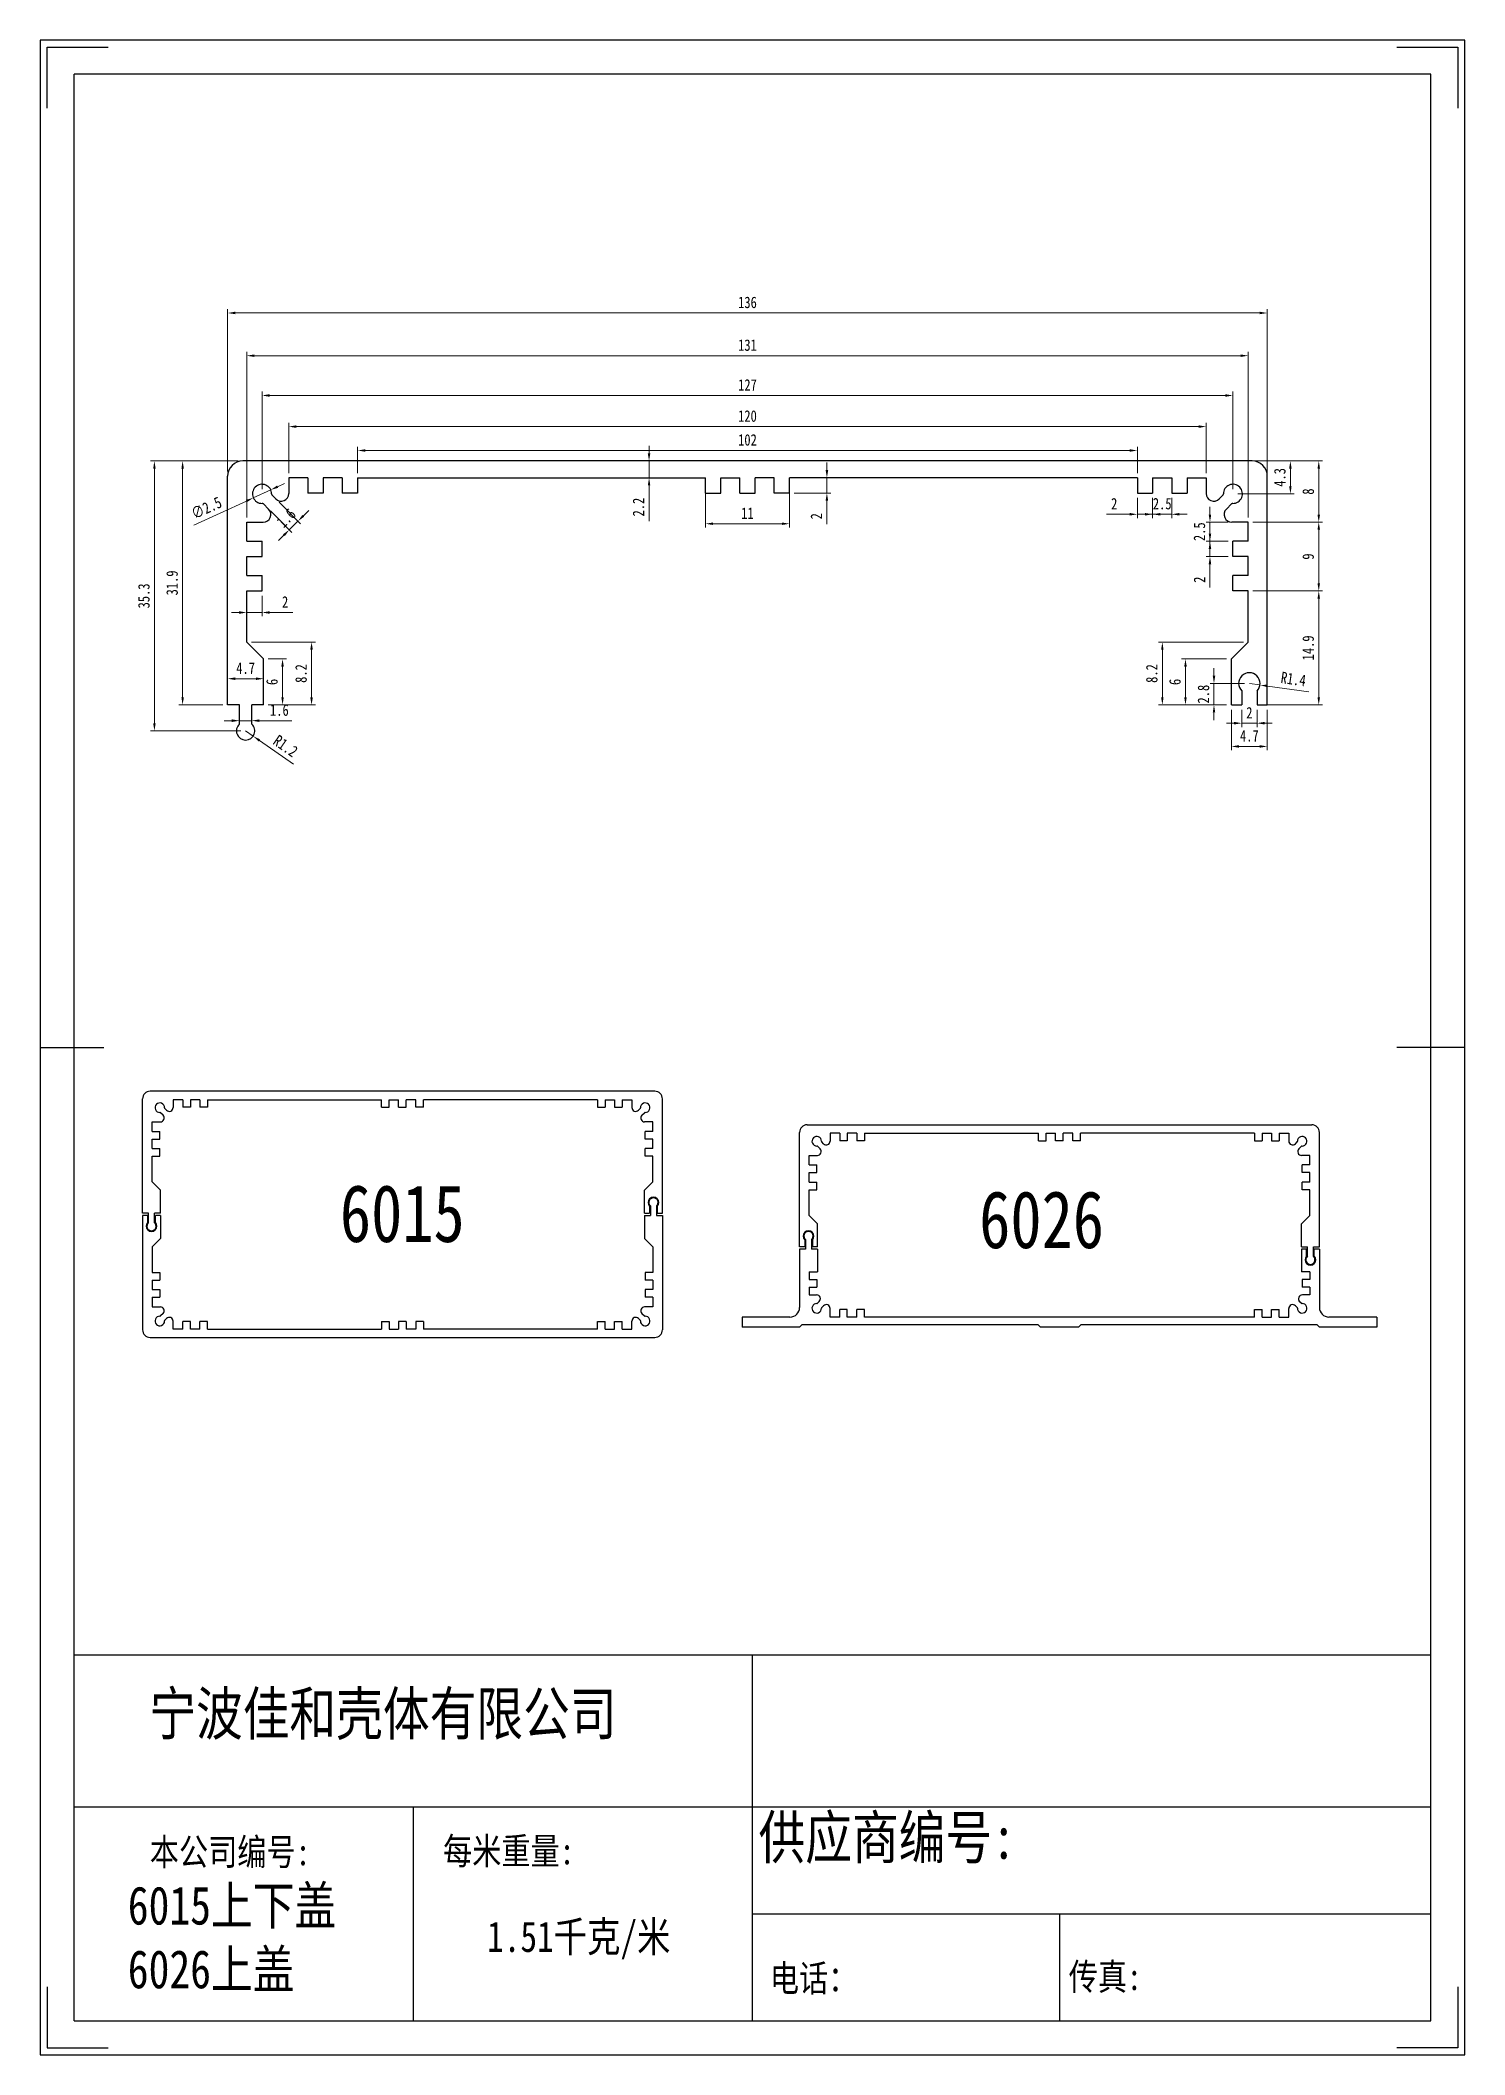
# Model space of a CAD drawing. Header units: inches. Extents: x 1070 to 1257, y 111 to 374.
import ezdxf

# ---------------------------------------------------------------- set-up
doc = ezdxf.new("R2010")
doc.units = ezdxf.units.IN
doc.header["$LTSCALE"] = 0.64311
doc.header["$MEASUREMENT"] = 0
doc.header["$PDMODE"] = 3
doc.header["$PDSIZE"] = 0.3125
doc.layers.get('0').update_dxf_attribs({"linetype": 'CONTINUOUS'})
doc.layers.get('Defpoints').update_dxf_attribs({"linetype": 'CONTINUOUS'})
doc.layers.add('绘图层', color=7, linetype='CONTINUOUS', lineweight=30)
doc.styles.get("Standard").update_dxf_attribs({"font": 'txt', "width": 0.8})
doc.dimstyles.new('ISO-25', dxfattribs={"dimtxt": 1.5, "dimasz": 1, "dimexe": 0.5, "dimexo": 0.625, "dimtad": 1, "dimdsep": 46, "dimtxsty": 'Standard', "dimcen": 1.5, "dimclrd": 1, "dimclre": 1, "dimadec": 0, "dimazin": 2, "dimtfac": 1, "dimtmove": 0, "dimatfit": 3, "dimfxl": 1, "dimlwd": 9, "dimlwe": 9, "dimarcsym": 0})

msp = doc.modelspace()

# ---------------------------------------------------------------- texts
at = {"attachment_point": 1}
for s, insert, char_height, width in [('{\\fSimSun|b0|i0|c134|p2;宁波佳和壳体有限公司}', (1084.721, 158.056), 5.6, 88.725), ('{\\fSimSun|b0|i0|c134|p2;供应商编号:}', (1164.41, 141.863), 5.6, 44.3625), ('{\\fSimSun|b0|i0|c134|p2;本公司编号:}', (1084.772, 138.913), 3.5, 44.3625), ('{\\fSimSun|b0|i0|c134|p2;每米重量:}', (1123.127, 139.029), 3.5, 44.3625), ('{\\fSimSun|b0|i0|c134|p2;6015上下盖\\P6026上盖}', (1081.901, 132.655), 5, 44.3625), ('{\\fSimSun|b0|i0|c134|p2;1.51千克/米}', (1128.903, 128.078), 4, 44.3625), ('{\\fSimSun|b0|i0|c134|p2;电话：}', (1165.883, 122.385), 3.5, 44.3625), ('{\\fSimSun|b0|i0|c134|p2;传真:}', (1204.972, 122.59), 3.5, 48.17353)]:
    msp.add_mtext(s, dxfattribs=dict(at, insert=insert, char_height=char_height, width=width))
at = {"layer": '绘图层', "color": 7, "lineweight": 13, "char_height": 7.5, "width": 34.50445, "attachment_point": 1}
for s, insert in [('{\\fSimSun|b0|i0|c134|p2;6015}', (1109.645, 224.445)), ('{\\fSimSun|b0|i0|c134|p2;6026}', (1193.268, 223.64))]:
    msp.add_mtext(s, dxfattribs=dict(at, insert=insert))

# ---------------------------------------------------------------- blocks, each defined once
blk = doc.blocks.new('*D2')
at = {"color": 1, "lineweight": 9}
for p, q in [((1099.46, 315.43), (1099.46, 328.18)), ((1100.46, 327.68), (1225.46, 327.68)), ((1226.46, 315.43), (1226.46, 328.18))]:
    blk.add_line(p, q, dxfattribs=at)
at = {"color": 1}
for points in [[(1100.46, 327.85), (1100.46, 327.51), (1099.46, 327.68)], [(1225.46, 327.85), (1225.46, 327.51), (1226.46, 327.68)]]:
    blk.add_solid(points, dxfattribs=at)
at = {"layer": 'Defpoints', "color": 0}
for p in [(1226.46, 327.68), (1099.46, 314.81), (1226.46, 314.81)]:
    blk.add_point(p, dxfattribs=at)
at = {"color": 0, "lineweight": 13, "insert": (1162.96, 329.06), "char_height": 1.5, "attachment_point": 5}
blk.add_mtext('127', dxfattribs=at)
blk = doc.blocks.new('*D3')
at = {"color": 1, "lineweight": 9}
for p, q in [((1097.46, 311.73), (1097.46, 333.38)), ((1098.46, 332.88), (1227.46, 332.88)), ((1228.46, 311.73), (1228.46, 333.38))]:
    blk.add_line(p, q, dxfattribs=at)
at = {"color": 1}
for points in [[(1098.46, 333.05), (1098.46, 332.72), (1097.46, 332.88)], [(1227.46, 333.05), (1227.46, 332.72), (1228.46, 332.88)]]:
    blk.add_solid(points, dxfattribs=at)
at = {"layer": 'Defpoints', "color": 0}
for p in [(1228.46, 332.88), (1097.46, 311.11), (1228.46, 311.11)]:
    blk.add_point(p, dxfattribs=at)
at = {"color": 0, "lineweight": 13, "insert": (1162.96, 334.26), "char_height": 1.5, "attachment_point": 5}
blk.add_mtext('131', dxfattribs=at)
blk = doc.blocks.new('*D5')
at = {"color": 1, "lineweight": 9}
for p, q in [((1229.08, 311.11), (1238.19, 311.11)), ((1237.69, 310.11), (1237.69, 303.11)), ((1229.08, 302.11), (1238.19, 302.11))]:
    blk.add_line(p, q, dxfattribs=at)
at = {"color": 1}
for points in [[(1237.52, 310.11), (1237.85, 310.11), (1237.69, 311.11)], [(1237.52, 303.11), (1237.85, 303.11), (1237.69, 302.11)]]:
    blk.add_solid(points, dxfattribs=at)
at = {"layer": 'Defpoints', "color": 0}
for p in [(1228.46, 311.11), (1228.46, 302.11), (1237.69, 302.11)]:
    blk.add_point(p, dxfattribs=at)
at = {"color": 0, "lineweight": 13, "insert": (1236.31, 306.61), "char_height": 1.5, "attachment_point": 5, "rotation": 90}
blk.add_mtext('9', dxfattribs=at)
blk = doc.blocks.new('*D7')
at = {"color": 1, "lineweight": 9}
for p, q in [((1157.46, 316.28), (1157.46, 310.4)), ((1168.46, 316.28), (1168.46, 310.4)), ((1158.46, 310.9), (1167.46, 310.9))]:
    blk.add_line(p, q, dxfattribs=at)
at = {"color": 1}
for points in [[(1158.46, 311.07), (1158.46, 310.74), (1157.46, 310.9)], [(1167.46, 311.07), (1167.46, 310.74), (1168.46, 310.9)]]:
    blk.add_solid(points, dxfattribs=at)
at = {"layer": 'Defpoints', "color": 0}
for p in [(1157.46, 316.91), (1168.46, 316.91), (1168.46, 310.9)]:
    blk.add_point(p, dxfattribs=at)
at = {"color": 0, "lineweight": 13, "insert": (1162.96, 312.28), "char_height": 1.5, "attachment_point": 5}
blk.add_mtext('11', dxfattribs=at)
blk = doc.blocks.new('*D8')
at = {"color": 1, "lineweight": 9}
for p, q in [((1097.46, 301.48), (1097.46, 298.79)), ((1099.46, 301.48), (1099.46, 298.79)), ((1096.46, 299.29), (1095.46, 299.29)), ((1097.46, 299.29), (1099.46, 299.29)), ((1100.46, 299.29), (1103.51, 299.29))]:
    blk.add_line(p, q, dxfattribs=at)
at = {"color": 1}
for points in [[(1096.46, 299.46), (1096.46, 299.12), (1097.46, 299.29)], [(1100.46, 299.46), (1100.46, 299.12), (1099.46, 299.29)]]:
    blk.add_solid(points, dxfattribs=at)
at = {"layer": 'Defpoints', "color": 0}
for p in [(1097.46, 302.11), (1099.46, 302.11), (1099.46, 299.29)]:
    blk.add_point(p, dxfattribs=at)
at = {"color": 0, "lineweight": 13, "insert": (1102.48, 300.67), "char_height": 1.5, "attachment_point": 5}
blk.add_mtext('2', dxfattribs=at)
blk = doc.blocks.new('*D9')
at = {"color": 1, "lineweight": 9}
for p, q in [((1094.96, 289.62), (1094.96, 291.13)), ((1095.96, 290.63), (1098.66, 290.63)), ((1099.66, 289.04), (1099.66, 291.13))]:
    blk.add_line(p, q, dxfattribs=at)
at = {"color": 1}
for points in [[(1095.96, 290.8), (1095.96, 290.46), (1094.96, 290.63)], [(1098.66, 290.8), (1098.66, 290.46), (1099.66, 290.63)]]:
    blk.add_solid(points, dxfattribs=at)
at = {"layer": 'Defpoints', "color": 0}
for p in [(1099.66, 290.63), (1094.96, 288.99), (1099.66, 288.41)]:
    blk.add_point(p, dxfattribs=at)
at = {"color": 0, "lineweight": 13, "insert": (1097.31, 292), "char_height": 1.5, "attachment_point": 5}
blk.add_mtext('4.7', dxfattribs=at)
blk = doc.blocks.new('*D10')
at = {"color": 1, "lineweight": 9}
for p, q in [((1090.56, 310.72), (1097.41, 313.87)), ((1100.6, 315.33), (1098.32, 314.29)), ((1101.5, 315.75), (1102.41, 316.17))]:
    blk.add_line(p, q, dxfattribs=at)
at = {"color": 1}
for points in [[(1097.35, 314.02), (1097.48, 313.72), (1098.32, 314.29)], [(1101.43, 315.9), (1101.57, 315.6), (1100.6, 315.33)]]:
    blk.add_solid(points, dxfattribs=at)
at = {"layer": 'Defpoints', "color": 0}
for p in [(1098.32, 314.29), (1100.6, 315.33)]:
    blk.add_point(p, dxfattribs=at)
at = {"color": 0, "lineweight": 13, "insert": (1092.19, 312.98), "char_height": 1.5, "attachment_point": 5, "rotation": 24.6816}
blk.add_mtext('∅2.5', dxfattribs=at)
blk = doc.blocks.new('*D11')
at = {"color": 1, "lineweight": 9}
for p, q in [((1101.69, 313.71), (1104.51, 310.89)), ((1100.56, 312.57), (1103.38, 309.75)), ((1104.16, 311.24), (1103.03, 310.11)), ((1104.87, 311.95), (1105.58, 312.65)), ((1102.32, 309.4), (1101.62, 308.69))]:
    blk.add_line(p, q, dxfattribs=at)
at = {"color": 1}
for points in [[(1104.75, 312.06), (1104.99, 311.83), (1104.16, 311.24)], [(1102.2, 309.52), (1102.44, 309.28), (1103.03, 310.11)]]:
    blk.add_solid(points, dxfattribs=at)
at = {"layer": 'Defpoints', "color": 0}
for p in [(1101.25, 314.15), (1100.12, 313.02), (1103.03, 310.11)]:
    blk.add_point(p, dxfattribs=at)
at = {"color": 0, "lineweight": 13, "insert": (1102.62, 311.65), "char_height": 1.5, "attachment_point": 5, "rotation": 45}
blk.add_mtext('1.6', dxfattribs=at)
blk = doc.blocks.new('*D12')
at = {"color": 1, "lineweight": 9}
for p, q in [((1094.96, 317.73), (1094.96, 338.97)), ((1095.96, 338.47), (1229.96, 338.47)), ((1230.96, 316.75), (1230.96, 338.97))]:
    blk.add_line(p, q, dxfattribs=at)
at = {"color": 1}
for points in [[(1095.96, 338.64), (1095.96, 338.31), (1094.96, 338.47)], [(1229.96, 338.64), (1229.96, 338.31), (1230.96, 338.47)]]:
    blk.add_solid(points, dxfattribs=at)
at = {"layer": 'Defpoints', "color": 0}
for p in [(1230.96, 338.47), (1094.96, 317.11), (1230.96, 316.13)]:
    blk.add_point(p, dxfattribs=at)
at = {"color": 0, "lineweight": 13, "insert": (1162.96, 339.85), "char_height": 1.5, "attachment_point": 5}
blk.add_mtext('136', dxfattribs=at)
blk = doc.blocks.new('*D13')
at = {"color": 1, "lineweight": 9}
for p, q in [((1229.08, 319.11), (1238.19, 319.11)), ((1237.69, 312.11), (1237.69, 318.11)), ((1229.08, 311.11), (1238.19, 311.11))]:
    blk.add_line(p, q, dxfattribs=at)
at = {"color": 1}
for points in [[(1237.52, 318.11), (1237.85, 318.11), (1237.69, 319.11)], [(1237.52, 312.11), (1237.85, 312.11), (1237.69, 311.11)]]:
    blk.add_solid(points, dxfattribs=at)
at = {"layer": 'Defpoints', "color": 0}
for p in [(1228.46, 319.11), (1237.69, 319.11), (1228.46, 311.11)]:
    blk.add_point(p, dxfattribs=at)
at = {"color": 0, "insert": (1236.31, 315.11), "char_height": 1.5, "attachment_point": 5, "rotation": 90}
blk.add_mtext('8', dxfattribs=at)
blk = doc.blocks.new('*D14')
at = {"color": 1, "lineweight": 9}
for p, q in [((1229.08, 302.11), (1238.19, 302.11)), ((1237.69, 301.11), (1237.69, 288.21)), ((1230.91, 287.21), (1238.19, 287.21))]:
    blk.add_line(p, q, dxfattribs=at)
at = {"color": 1}
for points in [[(1237.52, 301.11), (1237.85, 301.11), (1237.69, 302.11)], [(1237.52, 288.21), (1237.85, 288.21), (1237.69, 287.21)]]:
    blk.add_solid(points, dxfattribs=at)
at = {"layer": 'Defpoints', "color": 0}
for p in [(1228.46, 302.11), (1230.28, 287.21), (1237.69, 287.21)]:
    blk.add_point(p, dxfattribs=at)
at = {"color": 0, "insert": (1236.31, 294.66), "char_height": 1.5, "attachment_point": 5, "rotation": 90}
blk.add_mtext('14.9', dxfattribs=at)
blk = doc.blocks.new('*D15')
at = {"color": 1, "lineweight": 9}
for p, q in [((1096.33, 319.11), (1084.88, 319.11)), ((1085.38, 318.11), (1085.38, 284.81)), ((1096.68, 283.81), (1084.88, 283.81))]:
    blk.add_line(p, q, dxfattribs=at)
at = {"color": 1}
for points in [[(1085.22, 318.11), (1085.55, 318.11), (1085.38, 319.11)], [(1085.22, 284.81), (1085.55, 284.81), (1085.38, 283.81)]]:
    blk.add_solid(points, dxfattribs=at)
at = {"layer": 'Defpoints', "color": 0}
for p in [(1096.96, 319.11), (1085.38, 283.81), (1097.31, 283.81)]:
    blk.add_point(p, dxfattribs=at)
at = {"color": 0, "insert": (1084.01, 301.46), "char_height": 1.5, "attachment_point": 5, "rotation": 90}
blk.add_mtext('35.3', dxfattribs=at)
blk = doc.blocks.new('*D16')
at = {"color": 1, "lineweight": 9}
for p, q in [((1097.31, 283.81), (1098.29, 283.12)), ((1103.58, 279.43), (1099.11, 282.55))]:
    blk.add_line(p, q, dxfattribs=at)
at = {"color": 1}
blk.add_solid([(1099.21, 282.69), (1099.02, 282.41), (1098.29, 283.12)], dxfattribs=at)
at = {"layer": 'Defpoints', "color": 0}
for p in [(1097.31, 283.81), (1098.29, 283.12)]:
    blk.add_point(p, dxfattribs=at)
at = {"color": 0, "insert": (1102.54, 281.83), "char_height": 1.5, "attachment_point": 5, "rotation": 325.0686}
blk.add_mtext('R1.2', dxfattribs=at)
blk = doc.blocks.new('*D17')
at = {"color": 1, "lineweight": 9}
for p, q in [((1095.51, 285.14), (1094.51, 285.14)), ((1096.51, 285.14), (1098.11, 285.14)), ((1096.51, 285), (1096.51, 284.64)), ((1098.11, 285), (1098.11, 284.64)), ((1099.11, 285.14), (1103.36, 285.14))]:
    blk.add_line(p, q, dxfattribs=at)
at = {"color": 1}
for points in [[(1095.51, 285.31), (1095.51, 284.97), (1096.51, 285.14)], [(1099.11, 285.31), (1099.11, 284.97), (1098.11, 285.14)]]:
    blk.add_solid(points, dxfattribs=at)
at = {"layer": 'Defpoints', "color": 0}
for p in [(1096.51, 285.62), (1098.11, 285.62), (1098.11, 285.14)]:
    blk.add_point(p, dxfattribs=at)
at = {"color": 0, "insert": (1101.73, 286.52), "char_height": 1.5, "attachment_point": 5}
blk.add_mtext('1.6', dxfattribs=at)
blk = doc.blocks.new('*D18')
at = {"color": 1, "lineweight": 9}
for p, q in [((1096.33, 319.11), (1088.57, 319.11)), ((1089.07, 288.21), (1089.07, 318.11)), ((1094.33, 287.21), (1088.57, 287.21))]:
    blk.add_line(p, q, dxfattribs=at)
at = {"color": 1}
for points in [[(1088.91, 318.11), (1089.24, 318.11), (1089.07, 319.11)], [(1088.91, 288.21), (1089.24, 288.21), (1089.07, 287.21)]]:
    blk.add_solid(points, dxfattribs=at)
at = {"layer": 'Defpoints', "color": 0}
for p in [(1089.07, 319.11), (1096.96, 319.11), (1094.96, 287.21)]:
    blk.add_point(p, dxfattribs=at)
at = {"color": 0, "insert": (1087.7, 303.16), "char_height": 1.5, "attachment_point": 5, "rotation": 90}
blk.add_mtext('31.9', dxfattribs=at)
blk = doc.blocks.new('*D19')
at = {"color": 1, "lineweight": 9}
for p, q in [((1226.61, 284.81), (1225.61, 284.81)), ((1227.61, 286.58), (1227.61, 284.31)), ((1227.61, 284.81), (1229.61, 284.81)), ((1229.61, 286.58), (1229.61, 284.31)), ((1230.61, 284.81), (1231.61, 284.81))]:
    blk.add_line(p, q, dxfattribs=at)
at = {"color": 1}
for points in [[(1226.61, 284.98), (1226.61, 284.64), (1227.61, 284.81)], [(1230.61, 284.98), (1230.61, 284.64), (1229.61, 284.81)]]:
    blk.add_solid(points, dxfattribs=at)
at = {"layer": 'Defpoints', "color": 0}
for p in [(1227.61, 287.21), (1229.61, 287.21), (1229.61, 284.81)]:
    blk.add_point(p, dxfattribs=at)
at = {"color": 0, "insert": (1228.61, 286.18), "char_height": 1.5, "attachment_point": 5}
blk.add_mtext('2', dxfattribs=at)
blk = doc.blocks.new('*D20')
at = {"color": 1, "lineweight": 9}
for p, q in [((1227.98, 290.01), (1223.48, 290.01)), ((1223.98, 291.01), (1223.98, 292.01)), ((1223.98, 287.21), (1223.98, 290.01)), ((1225.63, 287.21), (1223.48, 287.21)), ((1223.98, 286.21), (1223.98, 285.21))]:
    blk.add_line(p, q, dxfattribs=at)
at = {"color": 1}
for points in [[(1223.82, 291.01), (1224.15, 291.01), (1223.98, 290.01)], [(1223.82, 286.21), (1224.15, 286.21), (1223.98, 287.21)]]:
    blk.add_solid(points, dxfattribs=at)
at = {"layer": 'Defpoints', "color": 0}
for p in [(1223.98, 290.01), (1228.61, 290.01), (1226.26, 287.21)]:
    blk.add_point(p, dxfattribs=at)
at = {"color": 0, "insert": (1222.61, 288.61), "char_height": 1.5, "attachment_point": 5, "rotation": 90}
blk.add_mtext('2.8', dxfattribs=at)
blk = doc.blocks.new('*D21')
at = {"color": 1, "lineweight": 9}
for p, q in [((1228.61, 290.01), (1230, 289.81)), ((1236.38, 288.9), (1230.99, 289.67))]:
    blk.add_line(p, q, dxfattribs=at)
at = {"color": 1}
blk.add_solid([(1231.01, 289.84), (1230.96, 289.51), (1230, 289.81)], dxfattribs=at)
at = {"layer": 'Defpoints', "color": 0}
for p in [(1228.61, 290.01), (1230, 289.81)]:
    blk.add_point(p, dxfattribs=at)
at = {"color": 0, "insert": (1234.37, 290.58), "char_height": 1.5, "attachment_point": 5, "rotation": 351.8922}
blk.add_mtext('R1.4', dxfattribs=at)
blk = doc.blocks.new('*D22')
at = {"color": 1, "lineweight": 9}
for p, q in [((1229.58, 319.11), (1234.48, 319.11)), ((1233.98, 315.81), (1233.98, 318.11)), ((1227.08, 314.81), (1234.48, 314.81))]:
    blk.add_line(p, q, dxfattribs=at)
at = {"color": 1}
for points in [[(1233.81, 318.11), (1234.14, 318.11), (1233.98, 319.11)], [(1233.81, 315.81), (1234.14, 315.81), (1233.98, 314.81)]]:
    blk.add_solid(points, dxfattribs=at)
at = {"layer": 'Defpoints', "color": 0}
for p in [(1228.96, 319.11), (1233.98, 319.11), (1226.46, 314.81)]:
    blk.add_point(p, dxfattribs=at)
at = {"color": 0, "insert": (1232.6, 316.96), "char_height": 1.5, "attachment_point": 5, "rotation": 90}
blk.add_mtext('4.3', dxfattribs=at)
blk = doc.blocks.new('*D23')
at = {"color": 1, "lineweight": 9}
for p, q in [((1225.83, 311.11), (1222.96, 311.11)), ((1223.46, 312.11), (1223.46, 313.11)), ((1223.46, 308.61), (1223.46, 311.11)), ((1225.83, 308.61), (1222.96, 308.61)), ((1223.46, 307.61), (1223.46, 306.61))]:
    blk.add_line(p, q, dxfattribs=at)
at = {"color": 1}
for points in [[(1223.29, 312.11), (1223.62, 312.11), (1223.46, 311.11)], [(1223.29, 307.61), (1223.62, 307.61), (1223.46, 308.61)]]:
    blk.add_solid(points, dxfattribs=at)
at = {"layer": 'Defpoints', "color": 0}
for p in [(1223.46, 311.11), (1226.46, 311.11), (1226.46, 308.61)]:
    blk.add_point(p, dxfattribs=at)
at = {"color": 0, "insert": (1222.08, 309.86), "char_height": 1.5, "attachment_point": 5, "rotation": 90}
blk.add_mtext('2.5', dxfattribs=at)
blk = doc.blocks.new('*D24')
at = {"color": 1, "lineweight": 9}
for p, q in [((1225.83, 308.61), (1222.96, 308.61)), ((1223.46, 309.61), (1223.46, 310.61)), ((1223.46, 308.61), (1223.46, 306.61)), ((1225.83, 306.61), (1222.96, 306.61)), ((1223.46, 305.61), (1223.46, 302.56))]:
    blk.add_line(p, q, dxfattribs=at)
at = {"color": 1}
for points in [[(1223.29, 309.61), (1223.62, 309.61), (1223.46, 308.61)], [(1223.29, 305.61), (1223.62, 305.61), (1223.46, 306.61)]]:
    blk.add_solid(points, dxfattribs=at)
at = {"layer": 'Defpoints', "color": 0}
for p in [(1226.46, 308.61), (1223.46, 306.61), (1226.46, 306.61)]:
    blk.add_point(p, dxfattribs=at)
at = {"color": 0, "insert": (1222.08, 303.58), "char_height": 1.5, "attachment_point": 5, "rotation": 90}
blk.add_mtext('2', dxfattribs=at)
blk = doc.blocks.new('*D25')
at = {"color": 1, "lineweight": 9}
for p, q in [((1226.26, 286.58), (1226.26, 281.27)), ((1230.96, 286.58), (1230.96, 281.27)), ((1227.26, 281.77), (1229.96, 281.77))]:
    blk.add_line(p, q, dxfattribs=at)
at = {"color": 1}
for points in [[(1227.26, 281.94), (1227.26, 281.6), (1226.26, 281.77)], [(1229.96, 281.94), (1229.96, 281.6), (1230.96, 281.77)]]:
    blk.add_solid(points, dxfattribs=at)
at = {"layer": 'Defpoints', "color": 0}
for p in [(1226.26, 287.21), (1230.96, 287.21), (1230.96, 281.77)]:
    blk.add_point(p, dxfattribs=at)
at = {"color": 0, "insert": (1228.61, 283.15), "char_height": 1.5, "attachment_point": 5}
blk.add_mtext('4.7', dxfattribs=at)
blk = doc.blocks.new('*D26')
at = {"color": 1, "lineweight": 9}
for p, q in [((1102.96, 317.53), (1102.96, 324.11)), ((1221.96, 323.61), (1103.96, 323.61)), ((1222.96, 317.53), (1222.96, 324.11))]:
    blk.add_line(p, q, dxfattribs=at)
at = {"color": 1}
for points in [[(1103.96, 323.78), (1103.96, 323.44), (1102.96, 323.61)], [(1221.96, 323.78), (1221.96, 323.44), (1222.96, 323.61)]]:
    blk.add_solid(points, dxfattribs=at)
at = {"layer": 'Defpoints', "color": 0}
for p in [(1102.96, 323.61), (1102.96, 316.91), (1222.96, 316.91)]:
    blk.add_point(p, dxfattribs=at)
at = {"color": 0, "insert": (1162.96, 324.98), "char_height": 1.5, "attachment_point": 5}
blk.add_mtext('120', dxfattribs=at)
blk = doc.blocks.new('*D27')
at = {"color": 1, "lineweight": 9}
for p, q in [((1215.96, 314.28), (1215.96, 311.64)), ((1218.46, 314.28), (1218.46, 311.64)), ((1214.96, 312.14), (1213.96, 312.14)), ((1215.96, 312.14), (1218.46, 312.14)), ((1219.46, 312.14), (1220.46, 312.14))]:
    blk.add_line(p, q, dxfattribs=at)
at = {"color": 1}
for points in [[(1214.96, 312.31), (1214.96, 311.97), (1215.96, 312.14)], [(1219.46, 312.31), (1219.46, 311.97), (1218.46, 312.14)]]:
    blk.add_solid(points, dxfattribs=at)
at = {"layer": 'Defpoints', "color": 0}
for p in [(1215.96, 314.91), (1218.46, 314.91), (1218.46, 312.14)]:
    blk.add_point(p, dxfattribs=at)
at = {"color": 0, "insert": (1217.21, 313.52), "char_height": 1.5, "attachment_point": 5}
blk.add_mtext('2.5', dxfattribs=at)
blk = doc.blocks.new('*D28')
at = {"color": 1, "lineweight": 9}
for p, q in [((1213.96, 314.28), (1213.96, 311.64)), ((1215.96, 314.28), (1215.96, 311.64)), ((1212.96, 312.14), (1209.91, 312.14)), ((1215.96, 312.14), (1213.96, 312.14)), ((1216.96, 312.14), (1217.96, 312.14))]:
    blk.add_line(p, q, dxfattribs=at)
at = {"color": 1}
for points in [[(1212.96, 312.31), (1212.96, 311.97), (1213.96, 312.14)], [(1216.96, 312.31), (1216.96, 311.97), (1215.96, 312.14)]]:
    blk.add_solid(points, dxfattribs=at)
at = {"layer": 'Defpoints', "color": 0}
for p in [(1213.96, 314.91), (1215.96, 314.91), (1213.96, 312.14)]:
    blk.add_point(p, dxfattribs=at)
at = {"color": 0, "insert": (1210.93, 313.52), "char_height": 1.5, "attachment_point": 5}
blk.add_mtext('2', dxfattribs=at)
blk = doc.blocks.new('*D29')
at = {"color": 1, "lineweight": 9}
for p, q in [((1111.96, 317.53), (1111.96, 320.98)), ((1112.96, 320.48), (1212.96, 320.48)), ((1213.96, 317.53), (1213.96, 320.98))]:
    blk.add_line(p, q, dxfattribs=at)
at = {"color": 1}
for points in [[(1112.96, 320.65), (1112.96, 320.32), (1111.96, 320.48)], [(1212.96, 320.65), (1212.96, 320.32), (1213.96, 320.48)]]:
    blk.add_solid(points, dxfattribs=at)
at = {"layer": 'Defpoints', "color": 0}
for p in [(1213.96, 320.48), (1111.96, 316.91), (1213.96, 316.91)]:
    blk.add_point(p, dxfattribs=at)
at = {"color": 0, "insert": (1162.96, 321.86), "char_height": 1.5, "attachment_point": 5}
blk.add_mtext('102', dxfattribs=at)
blk = doc.blocks.new('*D30')
at = {"color": 1, "lineweight": 9}
for p, q in [((1225.63, 293.21), (1219.75, 293.21)), ((1220.25, 288.21), (1220.25, 292.21)), ((1225.63, 287.21), (1219.75, 287.21))]:
    blk.add_line(p, q, dxfattribs=at)
at = {"color": 1}
for points in [[(1220.09, 292.21), (1220.42, 292.21), (1220.25, 293.21)], [(1220.09, 288.21), (1220.42, 288.21), (1220.25, 287.21)]]:
    blk.add_solid(points, dxfattribs=at)
at = {"layer": 'Defpoints', "color": 0}
for p in [(1220.25, 293.21), (1226.26, 293.21), (1226.26, 287.21)]:
    blk.add_point(p, dxfattribs=at)
at = {"color": 0, "insert": (1218.88, 290.21), "char_height": 1.5, "attachment_point": 5, "rotation": 90}
blk.add_mtext('6', dxfattribs=at)
blk = doc.blocks.new('*D31')
at = {"color": 1, "lineweight": 9}
for p, q in [((1227.83, 295.41), (1216.73, 295.41)), ((1217.23, 288.21), (1217.23, 294.41)), ((1225.63, 287.21), (1216.73, 287.21))]:
    blk.add_line(p, q, dxfattribs=at)
at = {"color": 1}
for points in [[(1217.06, 294.41), (1217.39, 294.41), (1217.23, 295.41)], [(1217.06, 288.21), (1217.39, 288.21), (1217.23, 287.21)]]:
    blk.add_solid(points, dxfattribs=at)
at = {"layer": 'Defpoints', "color": 0}
for p in [(1217.23, 295.41), (1228.46, 295.41), (1226.26, 287.21)]:
    blk.add_point(p, dxfattribs=at)
at = {"color": 0, "insert": (1215.85, 291.31), "char_height": 1.5, "attachment_point": 5, "rotation": 90}
blk.add_mtext('8.2', dxfattribs=at)
blk = doc.blocks.new('*D32')
at = {"color": 1, "lineweight": 9}
for p, q in [((1100.28, 293.21), (1102.65, 293.21)), ((1102.15, 288.21), (1102.15, 292.21)), ((1100.28, 287.21), (1102.65, 287.21))]:
    blk.add_line(p, q, dxfattribs=at)
at = {"color": 1}
for points in [[(1101.98, 292.21), (1102.31, 292.21), (1102.15, 293.21)], [(1101.98, 288.21), (1102.31, 288.21), (1102.15, 287.21)]]:
    blk.add_solid(points, dxfattribs=at)
at = {"layer": 'Defpoints', "color": 0}
for p in [(1099.66, 293.21), (1102.15, 293.21), (1099.66, 287.21)]:
    blk.add_point(p, dxfattribs=at)
at = {"color": 0, "insert": (1100.77, 290.21), "char_height": 1.5, "attachment_point": 5, "rotation": 90}
blk.add_mtext('6', dxfattribs=at)
blk = doc.blocks.new('*D33')
at = {"color": 1, "lineweight": 9}
for p, q in [((1098.08, 295.41), (1106.44, 295.41)), ((1105.94, 288.21), (1105.94, 294.41)), ((1100.28, 287.21), (1106.44, 287.21))]:
    blk.add_line(p, q, dxfattribs=at)
at = {"color": 1}
for points in [[(1105.77, 294.41), (1106.11, 294.41), (1105.94, 295.41)], [(1105.77, 288.21), (1106.11, 288.21), (1105.94, 287.21)]]:
    blk.add_solid(points, dxfattribs=at)
at = {"layer": 'Defpoints', "color": 0}
for p in [(1097.46, 295.41), (1105.94, 295.41), (1099.66, 287.21)]:
    blk.add_point(p, dxfattribs=at)
at = {"color": 0, "insert": (1104.57, 291.31), "char_height": 1.5, "attachment_point": 5, "rotation": 90}
blk.add_mtext('8.2', dxfattribs=at)
blk = doc.blocks.new('*D34')
at = {"color": 1, "lineweight": 9}
for p, q in [((1149.84, 319.11), (1149.59, 319.11)), ((1150.09, 320.11), (1150.09, 321.11)), ((1150.09, 319.11), (1150.09, 316.91)), ((1149.84, 316.91), (1149.59, 316.91)), ((1150.09, 315.91), (1150.09, 311.26))]:
    blk.add_line(p, q, dxfattribs=at)
at = {"color": 1}
for points in [[(1149.92, 320.11), (1150.25, 320.11), (1150.09, 319.11)], [(1149.92, 315.91), (1150.25, 315.91), (1150.09, 316.91)]]:
    blk.add_solid(points, dxfattribs=at)
at = {"layer": 'Defpoints', "color": 0}
for p in [(1150.47, 319.11), (1150.09, 316.91), (1150.47, 316.91)]:
    blk.add_point(p, dxfattribs=at)
at = {"color": 0, "insert": (1148.71, 313.08), "char_height": 1.5, "attachment_point": 5, "rotation": 90}
blk.add_mtext('2.2', dxfattribs=at)
blk = doc.blocks.new('*D35')
at = {"color": 1, "lineweight": 9}
for p, q in [((1173.35, 317.91), (1173.35, 318.91)), ((1169.08, 316.91), (1173.85, 316.91)), ((1173.35, 316.91), (1173.35, 314.91)), ((1169.08, 314.91), (1173.85, 314.91)), ((1173.35, 313.91), (1173.35, 310.86))]:
    blk.add_line(p, q, dxfattribs=at)
at = {"color": 1}
for points in [[(1173.18, 317.91), (1173.52, 317.91), (1173.35, 316.91)], [(1173.18, 313.91), (1173.52, 313.91), (1173.35, 314.91)]]:
    blk.add_solid(points, dxfattribs=at)
at = {"layer": 'Defpoints', "color": 0}
for p in [(1168.46, 316.91), (1168.46, 314.91), (1173.35, 314.91)]:
    blk.add_point(p, dxfattribs=at)
at = {"color": 0, "insert": (1171.97, 311.88), "char_height": 1.5, "attachment_point": 5, "rotation": 90}
blk.add_mtext('2', dxfattribs=at)

# ---------------------------------------------------------------- dimensions: what is measured, and where the dimension line sits
at = {"lineweight": 13}
for base, p1, p2, picture, middle in [((1230.959, 338.473), (1094.959, 317.11), (1230.959, 316.129), '*D12', (1162.959, 339.848)), ((1228.459, 332.884), (1097.459, 311.11), (1228.459, 311.11), '*D3', (1162.959, 334.259)), ((1226.459, 327.681), (1099.459, 314.81), (1226.459, 314.81), '*D2', (1162.959, 329.056)), ((1168.459, 310.902), (1157.459, 316.91), (1168.459, 316.91), '*D7', (1162.959, 312.277)), ((1099.459, 299.291), (1097.459, 302.11), (1099.459, 302.11), '*D8', (1102.484, 300.666))]:
    dim = msp.add_linear_dim(base=base, p1=p1, p2=p2, dimstyle='ISO-25', dxfattribs=at)
    dim.commit()
    dim.dimension.update_dxf_attribs({"geometry": picture, "text_midpoint": middle})
for base, p1, p2, picture, middle in [((1102.959, 323.609), (1222.959, 316.91), (1102.959, 316.91), '*D26', (1162.959, 324.984)), ((1213.959, 320.483), (1111.959, 316.91), (1213.959, 316.91), '*D29', (1162.959, 321.858)), ((1213.959, 312.141), (1215.959, 314.91), (1213.959, 314.91), '*D28', (1210.934, 313.516)), ((1098.109, 285.141), (1096.509, 285.621), (1098.109, 285.621), '*D17', (1101.734, 286.516)), ((1230.959, 281.772), (1226.259, 287.21), (1230.959, 287.21), '*D25', (1228.609, 283.147))]:
    dim = msp.add_linear_dim(base=base, p1=p1, p2=p2, dimstyle='ISO-25')
    dim.commit()
    dim.dimension.update_dxf_attribs({"geometry": picture, "text_midpoint": middle})
for base, p1, p2, picture, middle in [((1085.385, 283.81), (1096.959, 319.11), (1097.309, 283.81), '*D15', (1085.385, 301.46)), ((1089.074, 319.11), (1094.959, 287.21), (1096.959, 319.11), '*D18', (1089.074, 303.16)), ((1223.456, 311.11), (1226.459, 308.61), (1226.459, 311.11), '*D23', (1223.456, 309.86)), ((1223.456, 306.61), (1226.459, 308.61), (1226.459, 306.61), '*D24', (1223.456, 303.585)), ((1102.148, 293.21), (1099.659, 287.21), (1099.659, 293.21), '*D32', (1102.148, 290.21)), ((1223.982, 290.01), (1226.259, 287.21), (1228.609, 290.01), '*D20', (1223.982, 288.61))]:
    dim = msp.add_linear_dim(base=base, p1=p1, p2=p2, angle=90, dimstyle='ISO-25')
    dim.commit()
    dim.dimension.update_dxf_attribs({"geometry": picture, "text_midpoint": middle, "dimtype": 160})
for base, p1, p2, picture, middle in [((1150.085, 316.91), (1150.467, 319.11), (1150.467, 316.91), '*D34', (1148.71, 313.085)), ((1173.349, 314.91), (1168.459, 316.91), (1168.459, 314.91), '*D35', (1171.974, 311.885)), ((1233.977, 319.11), (1226.459, 314.81), (1228.959, 319.11), '*D22', (1232.602, 316.96)), ((1237.686, 319.11), (1228.459, 311.11), (1228.459, 319.11), '*D13', (1236.311, 315.11)), ((1237.686, 287.21), (1228.459, 302.11), (1230.284, 287.21), '*D14', (1236.311, 294.66)), ((1105.94, 295.41), (1099.659, 287.21), (1097.459, 295.41), '*D33', (1104.565, 291.31)), ((1217.225, 295.41), (1226.259, 287.21), (1228.459, 295.41), '*D31', (1215.85, 291.31)), ((1220.254, 293.21), (1226.259, 287.21), (1226.259, 293.21), '*D30', (1218.879, 290.21))]:
    dim = msp.add_linear_dim(base=base, p1=p1, p2=p2, angle=90, dimstyle='ISO-25')
    dim.commit()
    dim.dimension.update_dxf_attribs({"geometry": picture, "text_midpoint": middle})
dim = msp.add_diameter_dim_2p(p1=(1100.595, 315.332), p2=(1098.323, 314.288), dimstyle='ISO-25', dxfattribs=at)
dim.commit()
dim.dimension.update_dxf_attribs({"geometry": '*D10', "text_midpoint": (1092.759, 311.731), "dimtype": 163})
dim = msp.add_linear_dim(base=(1103.03, 310.108), p1=(1101.252, 314.148), p2=(1100.121, 313.017), angle=225, dimstyle='ISO-25', dxfattribs=at)
dim.commit()
dim.dimension.update_dxf_attribs({"geometry": '*D11', "text_midpoint": (1103.595, 310.673), "dimtype": 161})
for base, p1, p2, picture, middle in [((1218.459, 312.141), (1215.959, 314.91), (1218.459, 314.91), '*D27', (1217.209, 312.141)), ((1229.609, 284.81), (1227.609, 287.21), (1229.609, 287.21), '*D19', (1228.609, 284.81))]:
    dim = msp.add_linear_dim(base=base, p1=p1, p2=p2, dimstyle='ISO-25')
    dim.commit()
    dim.dimension.update_dxf_attribs({"geometry": picture, "text_midpoint": middle, "dimtype": 160})
dim = msp.add_linear_dim(base=(1237.686, 302.11), p1=(1228.459, 311.11), p2=(1228.459, 302.11), angle=270, dimstyle='ISO-25', dxfattribs=at)
dim.commit()
dim.dimension.update_dxf_attribs({"geometry": '*D5', "text_midpoint": (1236.311, 306.61)})
dim = msp.add_linear_dim(base=(1099.659, 290.629), p1=(1094.959, 288.994), p2=(1099.659, 288.411), dimstyle='ISO-25', dxfattribs=at)
dim.commit()
dim.dimension.update_dxf_attribs({"geometry": '*D9', "text_midpoint": (1097.309, 290.629), "dimtype": 160})
for center, mpoint, picture, middle in [((1228.609, 290.01), (1229.995, 289.812), '*D21', (1234.372, 290.578)), ((1097.309, 283.81), (1098.293, 283.122), '*D16', (1102.544, 281.831))]:
    dim = msp.add_radius_dim(center=center, mpoint=mpoint, dimstyle='ISO-25')
    dim.commit()
    dim.dimension.update_dxf_attribs({"geometry": picture, "text_midpoint": middle})

# ---------------------------------------------------------------- linework, layer by layer
for p, q in [((1256.778, 374.144), (1070.456, 374.144)), ((1070.456, 374.144), (1070.456, 110.631)), ((1256.778, 110.631), (1256.778, 374.144)), ((1252.342, 369.708), (1074.892, 369.708)), ((1074.892, 115.067), (1074.892, 369.708)), ((1252.342, 115.067), (1252.342, 369.708)), ((1070.456, 242.387), (1078.768, 242.387)), ((1074.892, 162.942), (1252.342, 162.942)), ((1203.755, 129.067), (1203.755, 115.067)), ((1074.892, 115.067), (1252.342, 115.067)), ((1070.456, 110.631), (1256.778, 110.631))]:
    msp.add_line(p, q)
at = {"lineweight": 30}
for p, q in [((1228.959, 319.11), (1096.959, 319.11)), ((1094.959, 287.21), (1094.959, 317.11)), ((1105.459, 316.91), (1102.959, 316.91)), ((1102.959, 316.91), (1102.959, 314.855)), ((1105.459, 316.91), (1105.459, 314.91)), ((1109.959, 316.91), (1107.459, 316.91)), ((1107.459, 316.91), (1107.459, 314.91)), ((1109.959, 316.91), (1109.959, 314.91)), ((1111.959, 316.91), (1111.959, 314.91)), ((1111.959, 316.91), (1157.459, 316.91)), ((1157.459, 314.91), (1157.459, 316.91)), ((1159.459, 314.91), (1159.459, 316.91)), ((1159.459, 316.91), (1161.959, 316.91)), ((1161.959, 314.91), (1161.959, 316.91)), ((1163.959, 314.91), (1163.959, 316.91)), ((1166.459, 316.91), (1163.959, 316.91)), ((1166.459, 314.91), (1166.459, 316.91)), ((1168.459, 314.91), (1168.459, 316.91)), ((1213.959, 316.91), (1168.459, 316.91)), ((1213.959, 316.91), (1213.959, 314.91)), ((1215.959, 316.91), (1218.459, 316.91)), ((1215.959, 316.91), (1215.959, 314.91)), ((1218.459, 316.91), (1218.459, 314.91)), ((1220.459, 316.91), (1222.959, 316.91)), ((1220.459, 316.91), (1220.459, 314.91)), ((1222.959, 316.91), (1222.959, 314.855)), ((1230.959, 287.21), (1230.959, 317.11)), ((1101.252, 314.148), (1100.782, 314.618)), ((1107.459, 314.91), (1105.459, 314.91)), ((1111.959, 314.91), (1109.959, 314.91)), ((1157.459, 314.91), (1159.459, 314.91)), ((1161.959, 314.91), (1163.959, 314.91)), ((1168.459, 314.91), (1166.459, 314.91)), ((1213.959, 314.91), (1215.959, 314.91)), ((1218.459, 314.91), (1220.459, 314.91)), ((1224.666, 314.148), (1225.136, 314.618)), ((1097.459, 308.61), (1097.459, 311.11)), ((1097.459, 311.11), (1099.614, 311.11)), ((1100.321, 312.817), (1099.651, 313.486)), ((1225.598, 312.817), (1226.267, 313.486)), ((1228.459, 311.11), (1226.305, 311.11)), ((1228.459, 308.61), (1228.459, 311.11)), ((1097.459, 308.61), (1099.459, 308.61)), ((1099.459, 306.61), (1099.459, 308.61)), ((1226.459, 306.61), (1226.459, 308.61)), ((1228.459, 308.61), (1226.459, 308.61)), ((1097.459, 304.11), (1097.459, 306.61)), ((1097.459, 306.61), (1099.459, 306.61)), ((1228.459, 306.61), (1226.459, 306.61)), ((1228.459, 304.11), (1228.459, 306.61)), ((1097.459, 304.11), (1099.459, 304.11)), ((1099.459, 302.11), (1099.459, 304.11)), ((1226.459, 302.11), (1226.459, 304.11)), ((1228.459, 304.11), (1226.459, 304.11)), ((1097.459, 295.41), (1097.459, 302.11)), ((1097.459, 302.11), (1099.459, 302.11)), ((1228.459, 302.11), (1226.459, 302.11)), ((1228.459, 295.41), (1228.459, 302.11)), ((1099.659, 293.21), (1097.459, 295.41)), ((1226.259, 293.21), (1228.459, 295.41)), ((1099.659, 287.21), (1099.659, 293.21)), ((1226.259, 287.21), (1226.259, 293.21)), ((1227.609, 289.03), (1227.609, 287.21)), ((1229.609, 289.03), (1229.609, 287.21)), ((1096.509, 287.21), (1094.959, 287.21)), ((1096.509, 284.704), (1096.509, 287.21)), ((1099.659, 287.21), (1098.109, 287.21)), ((1098.109, 284.704), (1098.109, 287.21)), ((1226.259, 287.21), (1227.609, 287.21)), ((1229.609, 287.21), (1230.959, 287.21)), ((1083.833, 220.711), (1083.833, 235.661)), ((1150.833, 236.661), (1084.833, 236.661)), ((1089.083, 235.561), (1087.833, 235.561)), ((1087.833, 235.561), (1087.833, 234.533)), ((1089.083, 235.561), (1089.083, 234.561)), ((1090.083, 234.561), (1089.083, 234.561)), ((1091.333, 235.561), (1090.083, 235.561)), ((1090.083, 235.561), (1090.083, 234.561)), ((1091.333, 235.561), (1091.333, 234.561)), ((1092.333, 234.561), (1091.333, 234.561)), ((1092.333, 235.561), (1092.333, 234.561)), ((1092.333, 235.561), (1115.083, 235.561)), ((1115.083, 234.561), (1115.083, 235.561)), ((1115.083, 234.561), (1116.083, 234.561)), ((1116.083, 234.561), (1116.083, 235.561)), ((1116.083, 235.561), (1117.333, 235.561)), ((1117.333, 234.561), (1117.333, 235.561)), ((1117.333, 234.561), (1118.333, 234.561)), ((1118.333, 234.561), (1118.333, 235.561)), ((1119.583, 235.561), (1118.333, 235.561)), ((1119.583, 234.561), (1119.583, 235.561)), ((1120.583, 234.561), (1119.583, 234.561)), ((1120.583, 234.561), (1120.583, 235.561)), ((1143.333, 235.561), (1120.583, 235.561)), ((1143.333, 235.561), (1143.333, 234.561)), ((1143.333, 234.561), (1144.333, 234.561)), ((1144.333, 235.561), (1145.583, 235.561)), ((1144.333, 235.561), (1144.333, 234.561)), ((1145.583, 235.561), (1145.583, 234.561)), ((1145.583, 234.561), (1146.583, 234.561)), ((1146.583, 235.561), (1147.833, 235.561)), ((1146.583, 235.561), (1146.583, 234.561)), ((1147.833, 235.561), (1147.833, 234.533)), ((1151.833, 220.711), (1151.833, 235.661)), ((1085.083, 231.411), (1085.083, 232.661)), ((1085.083, 232.661), (1086.16, 232.661)), ((1086.513, 233.514), (1086.178, 233.849)), ((1086.979, 234.18), (1086.744, 234.415)), ((1148.686, 234.18), (1148.921, 234.415)), ((1149.152, 233.514), (1149.487, 233.849)), ((1150.583, 232.661), (1149.505, 232.661)), ((1150.583, 231.411), (1150.583, 232.661)), ((1170.771, 232.272), (1236.771, 232.272)), ((1085.083, 231.411), (1086.083, 231.411)), ((1085.083, 229.161), (1085.083, 230.411)), ((1085.083, 230.411), (1086.083, 230.411)), ((1086.083, 230.411), (1086.083, 231.411)), ((1149.583, 230.411), (1149.583, 231.411)), ((1150.583, 231.411), (1149.583, 231.411)), ((1150.583, 230.411), (1149.583, 230.411)), ((1150.583, 229.161), (1150.583, 230.411)), ((1169.771, 216.322), (1169.771, 231.272)), ((1172.452, 229.125), (1172.117, 229.46)), ((1172.917, 229.791), (1172.683, 230.026)), ((1175.021, 231.172), (1173.771, 231.172)), ((1173.771, 231.172), (1173.771, 230.145)), ((1175.021, 231.172), (1175.021, 230.172)), ((1176.021, 230.172), (1175.021, 230.172)), ((1177.271, 231.172), (1176.021, 231.172)), ((1176.021, 231.172), (1176.021, 230.172)), ((1177.271, 231.172), (1177.271, 230.172)), ((1178.271, 230.172), (1177.271, 230.172)), ((1178.271, 231.172), (1178.271, 230.172)), ((1178.271, 231.172), (1201.021, 231.172)), ((1201.021, 230.172), (1201.021, 231.172)), ((1201.021, 230.172), (1202.021, 230.172)), ((1202.021, 230.172), (1202.021, 231.172)), ((1202.021, 231.172), (1203.271, 231.172)), ((1203.271, 230.172), (1203.271, 231.172)), ((1204.271, 230.172), (1203.271, 230.172)), ((1204.271, 230.172), (1204.271, 231.172)), ((1205.521, 231.172), (1204.271, 231.172)), ((1205.521, 230.172), (1205.521, 231.172)), ((1206.521, 230.172), (1205.521, 230.172)), ((1206.521, 230.172), (1206.521, 231.172)), ((1229.271, 231.172), (1206.521, 231.172)), ((1229.271, 231.172), (1229.271, 230.172)), ((1229.271, 230.172), (1230.271, 230.172)), ((1230.271, 231.172), (1231.521, 231.172)), ((1230.271, 231.172), (1230.271, 230.172)), ((1231.521, 231.172), (1231.521, 230.172)), ((1231.521, 230.172), (1232.521, 230.172)), ((1232.521, 231.172), (1233.771, 231.172)), ((1232.521, 231.172), (1232.521, 230.172)), ((1233.771, 231.172), (1233.771, 230.145)), ((1234.625, 229.791), (1234.859, 230.026)), ((1235.09, 229.125), (1235.425, 229.46)), ((1237.771, 216.322), (1237.771, 231.272)), ((1085.083, 229.161), (1086.083, 229.161)), ((1085.083, 224.811), (1085.083, 228.161)), ((1085.083, 228.161), (1086.083, 228.161)), ((1086.083, 228.161), (1086.083, 229.161)), ((1149.583, 228.161), (1149.583, 229.161)), ((1150.583, 229.161), (1149.583, 229.161)), ((1150.583, 228.161), (1149.583, 228.161)), ((1150.583, 224.811), (1150.583, 228.161)), ((1171.021, 227.022), (1171.021, 228.272)), ((1171.021, 228.272), (1172.098, 228.272)), ((1171.021, 227.022), (1172.021, 227.022)), ((1172.021, 226.022), (1172.021, 227.022)), ((1236.521, 228.272), (1235.444, 228.272)), ((1235.521, 226.022), (1235.521, 227.022)), ((1236.521, 227.022), (1235.521, 227.022)), ((1236.521, 227.022), (1236.521, 228.272)), ((1086.183, 223.711), (1085.083, 224.811)), ((1149.483, 223.711), (1150.583, 224.811)), ((1171.021, 224.772), (1171.021, 226.022)), ((1171.021, 226.022), (1172.021, 226.022)), ((1171.021, 224.772), (1172.021, 224.772)), ((1172.021, 223.772), (1172.021, 224.772)), ((1236.521, 226.022), (1235.521, 226.022)), ((1235.521, 223.772), (1235.521, 224.772)), ((1236.521, 224.772), (1235.521, 224.772)), ((1236.521, 224.772), (1236.521, 226.022)), ((1086.183, 220.711), (1086.183, 223.711)), ((1149.483, 220.711), (1149.483, 223.711)), ((1150.158, 221.621), (1150.158, 220.711)), ((1151.158, 221.621), (1151.158, 220.711)), ((1171.021, 220.422), (1171.021, 223.772)), ((1171.021, 223.772), (1172.021, 223.772)), ((1236.521, 223.772), (1235.521, 223.772)), ((1236.521, 220.422), (1236.521, 223.772)), ((1084.608, 220.711), (1083.833, 220.711)), ((1084.608, 219.458), (1084.608, 220.711)), ((1086.183, 220.711), (1085.408, 220.711)), ((1085.408, 219.458), (1085.408, 220.711)), ((1149.483, 220.711), (1150.158, 220.711)), ((1151.158, 220.711), (1151.833, 220.711)), ((1172.121, 219.322), (1171.021, 220.422)), ((1172.121, 216.322), (1172.121, 219.322)), ((1235.421, 219.322), (1236.521, 220.422)), ((1235.421, 216.322), (1235.421, 219.322)), ((1170.446, 216.322), (1169.771, 216.322)), ((1170.446, 217.232), (1170.446, 216.322)), ((1171.446, 217.232), (1171.446, 216.322)), ((1172.121, 216.322), (1171.446, 216.322)), ((1235.421, 216.322), (1236.196, 216.322)), ((1236.196, 215.069), (1236.196, 216.322)), ((1236.996, 216.322), (1237.771, 216.322)), ((1236.996, 215.069), (1236.996, 216.322))]:
    msp.add_line(p, q, dxfattribs=at)
at = {"color": 3, "lineweight": 30}
for p, q in [((1150.258, 221.663), (1150.258, 220.411)), ((1151.058, 221.663), (1151.058, 220.411)), ((1083.833, 220.411), (1083.833, 205.461)), ((1084.508, 220.411), (1083.833, 220.411)), ((1084.508, 219.501), (1084.508, 220.411)), ((1086.183, 220.411), (1085.508, 220.411)), ((1085.508, 219.501), (1085.508, 220.411)), ((1086.183, 220.411), (1086.183, 217.411)), ((1149.483, 220.411), (1149.483, 217.411)), ((1149.483, 220.411), (1150.258, 220.411)), ((1151.058, 220.411), (1151.833, 220.411)), ((1151.833, 220.411), (1151.833, 205.461)), ((1086.183, 217.411), (1085.083, 216.311)), ((1085.083, 216.311), (1085.083, 212.961)), ((1149.483, 217.411), (1150.583, 216.311)), ((1150.583, 216.311), (1150.583, 212.961)), ((1170.546, 217.275), (1170.546, 216.022)), ((1171.346, 217.275), (1171.346, 216.022)), ((1236.096, 215.112), (1236.096, 216.022)), ((1237.096, 215.112), (1237.096, 216.022)), ((1085.083, 212.961), (1086.083, 212.961)), ((1085.083, 211.961), (1085.083, 210.711)), ((1085.083, 211.961), (1086.083, 211.961)), ((1086.083, 212.961), (1086.083, 211.961)), ((1149.583, 212.961), (1149.583, 211.961)), ((1150.583, 212.961), (1149.583, 212.961)), ((1150.583, 211.961), (1149.583, 211.961)), ((1150.583, 211.961), (1150.583, 210.711)), ((1171.021, 213.022), (1171.021, 212.022)), ((1171.021, 213.022), (1172.121, 213.022)), ((1171.021, 212.022), (1172.021, 212.022)), ((1171.021, 211.022), (1171.021, 210.022)), ((1171.021, 211.022), (1172.021, 211.022)), ((1172.021, 212.022), (1172.021, 211.022)), ((1236.521, 213.022), (1235.421, 213.022)), ((1235.521, 212.022), (1235.521, 211.022)), ((1236.521, 212.022), (1235.521, 212.022)), ((1236.521, 211.022), (1235.521, 211.022)), ((1236.521, 213.022), (1236.521, 212.022)), ((1236.521, 211.022), (1236.521, 210.022)), ((1085.083, 210.711), (1086.083, 210.711)), ((1085.083, 209.711), (1085.083, 208.461)), ((1085.083, 209.711), (1086.083, 209.711)), ((1085.083, 208.461), (1086.16, 208.461)), ((1086.083, 210.711), (1086.083, 209.711)), ((1150.583, 208.461), (1149.505, 208.461)), ((1149.583, 210.711), (1149.583, 209.711)), ((1150.583, 210.711), (1149.583, 210.711)), ((1150.583, 209.711), (1149.583, 209.711)), ((1150.583, 209.711), (1150.583, 208.461)), ((1171.021, 210.022), (1171.998, 210.022)), ((1172.352, 209.168), (1172.117, 208.933)), ((1172.917, 208.603), (1172.683, 208.368)), ((1173.771, 207.122), (1173.771, 208.249)), ((1233.771, 207.122), (1233.771, 208.249)), ((1234.625, 208.603), (1234.859, 208.368)), ((1235.09, 209.268), (1235.425, 208.933)), ((1236.521, 210.022), (1235.544, 210.022)), ((1086.513, 207.607), (1086.178, 207.272)), ((1086.979, 206.941), (1086.744, 206.707)), ((1087.833, 205.561), (1087.833, 206.588)), ((1089.083, 205.561), (1087.833, 205.561)), ((1090.083, 206.561), (1089.083, 206.561)), ((1089.083, 205.561), (1089.083, 206.561)), ((1090.083, 205.561), (1090.083, 206.561)), ((1091.333, 205.561), (1090.083, 205.561)), ((1092.333, 206.561), (1091.333, 206.561)), ((1091.333, 205.561), (1091.333, 206.561)), ((1092.333, 205.561), (1092.333, 206.561)), ((1092.333, 205.561), (1115.083, 205.561)), ((1115.083, 206.561), (1115.083, 205.561)), ((1115.083, 206.561), (1116.083, 206.561)), ((1116.083, 206.561), (1116.083, 205.561)), ((1116.083, 205.561), (1117.333, 205.561)), ((1117.333, 206.561), (1117.333, 205.561)), ((1118.333, 206.561), (1117.333, 206.561)), ((1118.333, 206.561), (1118.333, 205.561)), ((1119.583, 205.561), (1118.333, 205.561)), ((1119.583, 206.561), (1119.583, 205.561)), ((1120.583, 206.561), (1119.583, 206.561)), ((1120.583, 206.561), (1120.583, 205.561)), ((1143.333, 205.561), (1120.583, 205.561)), ((1143.333, 206.561), (1144.333, 206.561)), ((1143.333, 205.561), (1143.333, 206.561)), ((1144.333, 205.561), (1144.333, 206.561)), ((1144.333, 205.561), (1145.583, 205.561)), ((1145.583, 206.561), (1146.583, 206.561)), ((1145.583, 205.561), (1145.583, 206.561)), ((1146.583, 205.561), (1146.583, 206.561)), ((1146.583, 205.561), (1147.833, 205.561)), ((1147.833, 205.561), (1147.833, 206.588)), ((1148.686, 206.941), (1148.921, 206.707)), ((1149.152, 207.607), (1149.487, 207.272)), ((1175.021, 207.122), (1173.771, 207.122)), ((1176.021, 208.122), (1175.021, 208.122)), ((1175.021, 207.122), (1175.021, 208.122)), ((1176.021, 207.122), (1176.021, 208.122)), ((1177.271, 207.122), (1176.021, 207.122)), ((1178.271, 208.122), (1177.271, 208.122)), ((1177.271, 207.122), (1177.271, 208.122)), ((1178.271, 207.122), (1178.271, 208.122)), ((1229.271, 207.122), (1178.271, 207.122)), ((1229.271, 208.122), (1230.271, 208.122)), ((1229.271, 207.122), (1229.271, 208.122)), ((1230.271, 207.122), (1230.271, 208.122)), ((1230.271, 207.122), (1231.521, 207.122)), ((1231.521, 208.122), (1232.521, 208.122)), ((1231.521, 207.122), (1231.521, 208.122)), ((1232.521, 207.122), (1232.521, 208.122)), ((1232.521, 207.122), (1233.771, 207.122)), ((1084.833, 204.461), (1150.833, 204.461))]:
    msp.add_line(p, q, dxfattribs=at)
at = {"linetype": 'Continuous', "ltscale": 12.63858}
msp.add_line((1163.617, 115.067), (1163.617, 162.942), dxfattribs=at)
at = {"ltscale": 12.63858}
msp.add_line((1074.892, 143.067), (1252.342, 143.067), dxfattribs=at)
at = {"ltscale": 20.02425}
msp.add_line((1119.255, 115.067), (1119.255, 143.067), dxfattribs=at)
at = {"ltscale": 80.096999}
msp.add_line((1163.617, 129.067), (1252.342, 129.067), dxfattribs=at)
at = {"flags": 128}
for points in [[(1071.343, 365.271), (1071.343, 373.257), (1079.328, 373.257)], [(1247.906, 373.257), (1255.891, 373.257), (1255.891, 365.271)], [(1247.906, 373.257), (1255.891, 373.257), (1255.891, 365.271)], [(1071.343, 119.503), (1071.343, 111.518), (1079.328, 111.518)], [(1255.891, 119.503), (1255.891, 111.518), (1247.906, 111.518)]]:
    msp.add_lwpolyline(points, dxfattribs=at)
msp.add_lwpolyline([(1256.778, 242.387), (1247.906, 242.387)])
at = {"lineweight": 30}
for centre, radius, start, end in [((1096.959, 317.11), 2, 90, 180), ((1228.959, 317.11), 2, 0, 90), ((1099.459, 314.81), 1.25, 359.427, 270.573), ((1100.959, 314.795), 0.25, 179.427, 225), ((1101.959, 314.855), 1, 225, 360), ((1223.959, 314.855), 1, 180, 315), ((1224.959, 314.795), 0.25, 315, 0.573), ((1226.459, 314.81), 1.25, 269.427, 180.573), ((1099.474, 313.31), 0.25, 45, 90.573), ((1099.614, 312.11), 1, 270, 45), ((1226.305, 312.11), 1, 135, 270), ((1226.444, 313.31), 0.25, 89.427, 135), ((1228.609, 290.01), 1.4, 315.58469, 224.41531), ((1097.309, 283.81), 1.2, 131.81031, 48.18969), ((1084.833, 235.661), 1, 90, 180), ((1086.083, 234.511), 0.625, 359.427, 270.573), ((1087.333, 234.533), 0.5, 225, 360), ((1148.333, 234.533), 0.5, 180, 315), ((1149.583, 234.511), 0.625, 269.427, 180.573), ((1150.833, 235.661), 1, 0, 90), ((1086.09, 233.761), 0.125, 45, 90.573), ((1086.16, 233.161), 0.5, 270, 45), ((1086.833, 234.503), 0.125, 179.427, 225), ((1148.833, 234.503), 0.125, 315, 0.573), ((1149.505, 233.161), 0.5, 135, 270), ((1149.575, 233.761), 0.125, 89.427, 135), ((1170.771, 231.272), 1, 90, 180), ((1236.771, 231.272), 1, 0, 90), ((1172.021, 230.122), 0.625, 359.427, 270.573), ((1172.028, 229.372), 0.125, 45, 90.573), ((1172.771, 230.114), 0.125, 179.427, 225), ((1173.271, 230.145), 0.5, 225, 0), ((1234.271, 230.145), 0.5, 180, 315), ((1234.771, 230.114), 0.125, 315, 0.573), ((1235.521, 230.122), 0.625, 269.427, 180.573), ((1235.513, 229.372), 0.125, 89.427, 135), ((1172.098, 228.772), 0.5, 270, 45), ((1235.444, 228.772), 0.5, 135, 270), ((1150.658, 222.111), 0.7, 315.58469, 224.41531), ((1085.008, 219.011), 0.6, 131.81031, 48.18969), ((1170.946, 217.722), 0.7, 315.58469, 224.41531), ((1236.596, 214.622), 0.6, 131.81031, 48.18969)]:
    msp.add_arc(centre, radius, start, end, dxfattribs=at)
at = {"color": 3, "lineweight": 30}
for centre, radius, start, end in [((1150.658, 222.111), 0.6, 311.81031, 228.18969), ((1085.008, 219.011), 0.7, 135.58469, 44.41531), ((1170.946, 217.722), 0.6, 311.81031, 228.18969), ((1236.596, 214.622), 0.7, 135.58469, 44.41531), ((1086.16, 207.961), 0.5, 315, 90), ((1149.505, 207.961), 0.5, 90, 225), ((1172.021, 208.272), 0.625, 89.427, 0.573), ((1171.998, 209.522), 0.5, 315, 90), ((1172.028, 209.022), 0.125, 269.427, 315), ((1172.771, 208.279), 0.125, 135, 180.573), ((1173.271, 208.249), 0.5, 0, 135), ((1234.271, 208.249), 0.5, 45, 180), ((1234.771, 208.279), 0.125, 359.427, 45), ((1235.521, 208.272), 0.625, 179.427, 90.573), ((1235.544, 209.522), 0.5, 90, 225), ((1235.513, 209.022), 0.125, 225, 270.573), ((1086.083, 206.611), 0.625, 89.427, 0.573), ((1086.09, 207.361), 0.125, 269.427, 315), ((1086.833, 206.618), 0.125, 135, 180.573), ((1087.333, 206.588), 0.5, 0, 135), ((1148.333, 206.588), 0.5, 45, 180), ((1148.833, 206.618), 0.125, 359.427, 45), ((1149.583, 206.611), 0.625, 179.427, 90.573), ((1149.575, 207.361), 0.125, 225, 270.573), ((1084.833, 205.461), 1, 180, 270), ((1150.833, 205.461), 1, 270, 0)]:
    msp.add_arc(centre, radius, start, end, dxfattribs=at)
at = {"layer": '绘图层', "color": 3}
for p, q in [((1170.546, 216.022), (1169.771, 216.022)), ((1169.771, 216.022), (1169.771, 208.372)), ((1172.121, 216.022), (1171.346, 216.022)), ((1172.121, 216.022), (1172.121, 213.022)), ((1236.096, 216.022), (1235.421, 216.022)), ((1235.421, 216.022), (1235.421, 213.022)), ((1237.771, 216.022), (1237.096, 216.022)), ((1237.771, 216.022), (1237.771, 208.372)), ((1168.521, 207.122), (1162.271, 207.122)), ((1162.271, 207.122), (1162.271, 205.822)), ((1169.771, 205.822), (1162.271, 205.822)), ((1170.071, 206.122), (1169.771, 205.822)), ((1200.971, 206.122), (1170.071, 206.122)), ((1200.971, 206.122), (1201.271, 205.822)), ((1206.271, 205.822), (1201.271, 205.822)), ((1206.571, 206.122), (1206.271, 205.822)), ((1237.471, 206.122), (1206.571, 206.122)), ((1237.471, 206.122), (1237.771, 205.822)), ((1245.271, 205.822), (1237.771, 205.822)), ((1245.271, 207.122), (1239.021, 207.122)), ((1245.271, 207.122), (1245.271, 205.822))]:
    msp.add_line(p, q, dxfattribs=at)
for centre, start, end in [((1168.521, 208.372), 270, 0), ((1239.021, 208.372), 180, 270)]:
    msp.add_arc(centre, 1.25, start, end, dxfattribs=at)

msp.set_redraw_order([(e.dxf.handle, doc.entitydb.next_handle()) for e in msp.query("TEXT MTEXT ATTDEF DIMENSION ARC_DIMENSION")])  # texts and dimensions are drawn at this point

doc.saveas('drawing.dxf')
